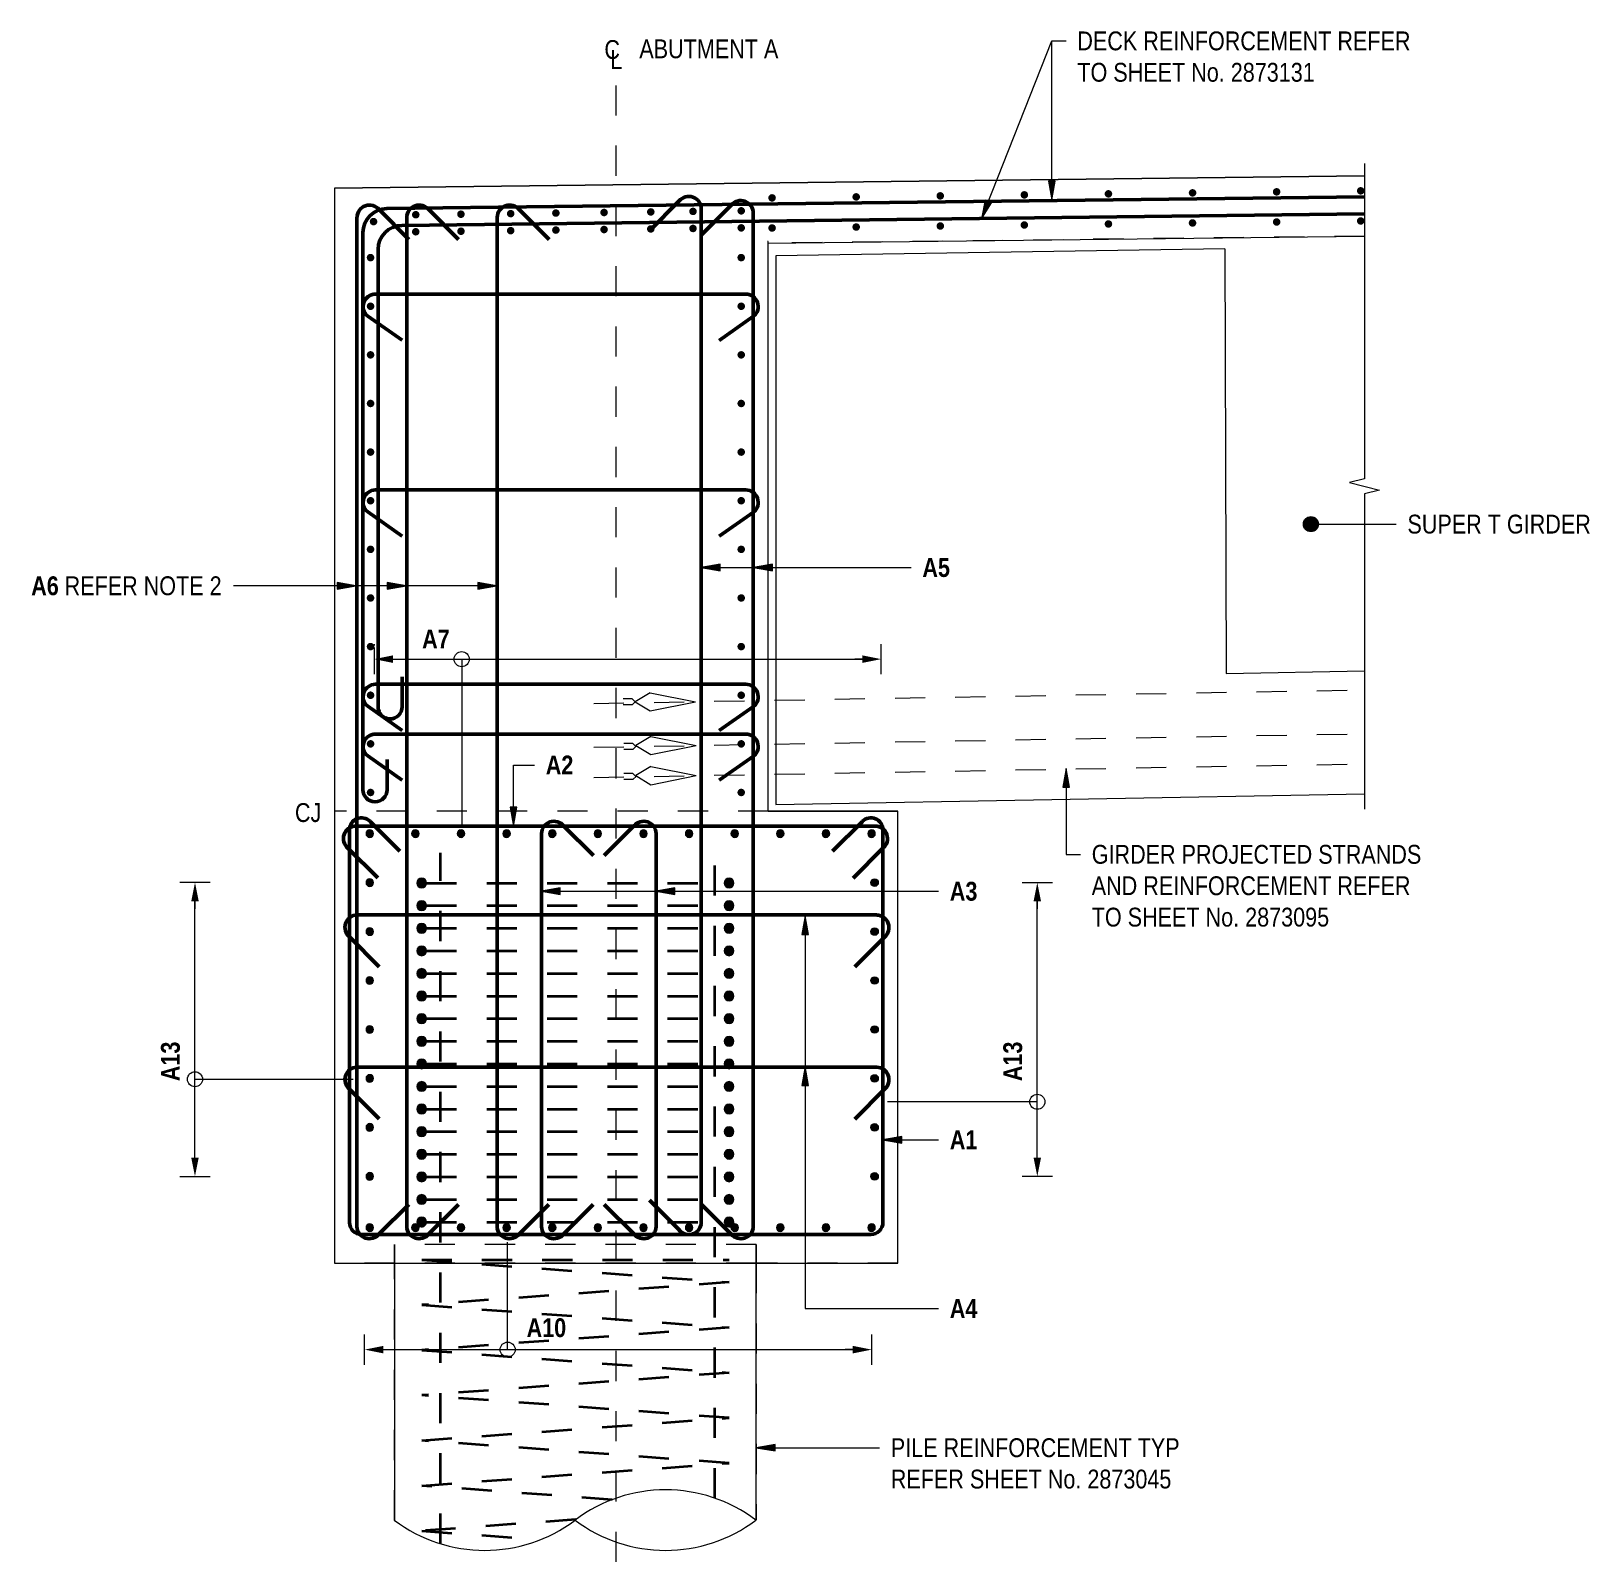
# Model space of a CAD drawing. Header units: metres. Extents: x 504.6 to 518.9, y 1.4 to 22.2.
# Drawn here: x 504.6 to 509.78, y 17.14 to 22.22 of the extents above; entities that cross this region are included whole.
import ezdxf

# ---------------------------------------------------------------- set-up
doc = ezdxf.new("R2010")
doc.units = ezdxf.units.M
for name, pattern in [('JacobsCenter', [0.015, 0.009, -0.0015, 0.003, -0.0015]), ('JacobsDash', [0.0045, 0.003, -0.0015]), ('JacobsGridLine', [0.0145, 0.01, -0.001, 0.0025, -0.001])]:
    doc.linetypes.add(name, pattern=pattern)
for name, color, linetype, lineweight in [('A-ANNO-NOTE', 7, 'Continuous', 9), ('A-DETL', 7, 'Continuous', 13), ('A-DETL-GENF', 7, 'Continuous', 9), ('A-FLOR', 7, 'Continuous', 50), ('A-FLOR-HDLN', 7, 'JacobsDash', 18), ('G-ANNO-TEXT', 7, 'Continuous', 9), ('S-BEAM', 7, 'Continuous', 50), ('S-BEAM-HDLN', 7, 'JacobsDash', 18), ('S-FNDN', 7, 'Continuous', 50), ('S-FNDN-HDLN', 7, 'JacobsDash', 18), ('S-GRID', 7, 'Continuous', 9)]:
    doc.layers.add(name, color=color, linetype=linetype, lineweight=lineweight)
doc.styles.add('Arial Narrow', font='ARIALN.TTF', dxfattribs={"height": 0.0625})
doc.styles.add('Arial Narrow_B', font='ARIALNB.TTF', dxfattribs={"height": 0.0625})

msp = doc.modelspace()

# ---------------------------------------------------------------- texts
at = {"layer": 'A-ANNO-NOTE', "insert": (506.6198, 22.1881), "char_height": 0.0625, "attachment_point": 1, "style": 'Arial Narrow', "bg_fill": 3, "box_fill_scale": 1, "bg_fill_color": 256, "bg_fill_true_color": 13158600, "bg_fill_transparency": 0}
msp.add_mtext('ABUTMENT A', dxfattribs=at)
at = {"layer": 'G-ANNO-TEXT', "char_height": 0.0625, "attachment_point": 1, "bg_fill": 3, "box_fill_scale": 1, "bg_fill_color": 256, "bg_fill_transparency": 0}
for s, insert, style in [('DECK REINFORCEMENT REFER ', (508.0733, 22.2145), 'Arial Narrow'), ('TO SHEET No. 2873131', (508.0733, 22.1103), 'Arial Narrow'), ('SUPER T GIRDER', (509.1687, 20.6108), 'Arial Narrow'), ('A5', (507.5591, 20.4667), 'Arial Narrow_B'), ('A6 ', (504.6019, 20.4062), 'Arial Narrow_B'), ('CJ', (505.4771, 19.6535), 'Arial Narrow'), ('GIRDER PROJECTED STRANDS', (508.121, 19.5149), 'Arial Narrow'), ('AND REINFORCEMENT REFER ', (508.121, 19.4107), 'Arial Narrow'), ('TO SHEET No. 2873095', (508.121, 19.3065), 'Arial Narrow'), ('A4', (507.6501, 18.0075), 'Arial Narrow_B'), ('PILE REINFORCEMENT TYP', (507.4543, 17.5457), 'Arial Narrow'), ('REFER SHEET No. 2873045', (507.4543, 17.4416), 'Arial Narrow')]:
    msp.add_mtext(s, dxfattribs=dict(at, insert=insert, style=style))

# ---------------------------------------------------------------- blocks, each defined once
blk = doc.blocks.new('01_SFO_FRP_Pile_CastInPlace_CS_BR08 - CAST-IN-PLACE PILE - 1200-8660884-DRG-2873073 - SECTION 1')
at = {"layer": 'A-DETL', "linetype": 'JacobsDash'}
blk.add_line((507.0077, 18.1883), (505.8077, 18.1883), dxfattribs=at)
at = {"layer": 'S-FNDN', "lineweight": 13}
for p, q in [((505.8077, 18.1883), (505.8077, 17.2734)), ((507.0077, 17.2742), (507.0077, 18.1883))]:
    blk.add_line(p, q, dxfattribs=at)
at = {"layer": 'S-FNDN-HDLN', "lineweight": 13}
for p, q in [((505.8078, 18.127), (505.8078, 18.1883)), ((507.0077, 18.1883), (507.0077, 18.127)), ((505.8078, 17.2734), (505.8078, 18.1269)), ((507.0077, 18.1269), (507.0077, 17.2742))]:
    blk.add_line(p, q, dxfattribs=at)
blk = doc.blocks.new('S_Det_Reinf_Bar Section_2D Grey - N32-6361576-DRG-2873073 - SECTION 1')
at = {"layer": 'A-DETL-GENF', "true_color": 0x808080}
blk.add_hatch(color=8, dxfattribs=at).paths.add_polyline_path([(505.8977, 18.2473), (505.9019, 18.2478), (505.9057, 18.2494), (505.9091, 18.252), (505.9116, 18.2553), (505.9132, 18.2592), (505.9137, 18.2633), (505.9132, 18.2674), (505.9116, 18.2713), (505.9091, 18.2746), (505.9057, 18.2772), (505.9019, 18.2788), (505.8977, 18.2793), (505.8936, 18.2788), (505.8897, 18.2772), (505.8864, 18.2746), (505.8839, 18.2713), (505.8823, 18.2674), (505.8817, 18.2633), (505.8823, 18.2592), (505.8844, 18.2547), (505.8858, 18.2534), (505.8876, 18.2511), (505.8897, 18.2494), (505.8936, 18.2478), (505.8966, 18.2475)])
at = {"layer": 'A-DETL-GENF', "color": 8, "lineweight": 18, "true_color": 0x808080}
for start, end in [(0, 180), (180, 212.9446), (230.364, 0)]:
    blk.add_arc((505.8977, 18.2633), 0.016, start, end, dxfattribs=at)
blk = doc.blocks.new('S_Det_Reinf_Bar Section_2D Grey - N32-6361679-DRG-2873073 - SECTION 1')
at = {"layer": 'A-DETL-GENF', "true_color": 0x808080}
blk.add_hatch(color=8, dxfattribs=at).paths.add_polyline_path([(506.9177, 18.2473), (506.9219, 18.2478), (506.9246, 18.249), (506.9255, 18.2511), (506.9275, 18.2537), (506.9307, 18.2559), (506.9321, 18.2565), (506.9332, 18.2592), (506.9337, 18.2633), (506.9332, 18.2674), (506.9316, 18.2713), (506.9291, 18.2746), (506.9257, 18.2772), (506.9219, 18.2788), (506.9168, 18.2792), (506.9136, 18.2788), (506.9097, 18.2772), (506.9064, 18.2746), (506.9039, 18.2713), (506.9023, 18.2674), (506.9017, 18.2633), (506.9023, 18.2592), (506.9039, 18.2553), (506.9064, 18.252), (506.9097, 18.2494), (506.9136, 18.2478), (506.9168, 18.2474)])
at = {"layer": 'A-DETL-GENF', "color": 8, "lineweight": 18, "true_color": 0x808080}
for start, end in [(0, 180), (180, 295.6684), (334.7412, 0)]:
    blk.add_arc((506.9177, 18.2633), 0.016, start, end, dxfattribs=at)
blk = doc.blocks.new('S_Det_Reinf_Bar Section_2D Grey - N32-V1-DRG-2873073 - SECTION 1')
at = {"layer": 'A-DETL-GENF', "true_color": 0x808080}
blk.add_hatch(color=8, dxfattribs=at).paths.add_polyline_path([(505.8977, 18.3223), (505.9019, 18.3228), (505.9057, 18.3244), (505.9091, 18.327), (505.9116, 18.3303), (505.9132, 18.3342), (505.9137, 18.3383), (505.9132, 18.3424), (505.9116, 18.3463), (505.9091, 18.3496), (505.9057, 18.3522), (505.9019, 18.3538), (505.8977, 18.3543), (505.8936, 18.3538), (505.8897, 18.3522), (505.8864, 18.3496), (505.8839, 18.3463), (505.8823, 18.3424), (505.8817, 18.3383), (505.8823, 18.3342), (505.8839, 18.3303), (505.8864, 18.327), (505.8897, 18.3244), (505.8936, 18.3228), (505.8966, 18.3225)])
at = {"layer": 'A-DETL-GENF', "color": 8, "lineweight": 18, "true_color": 0x808080}
for start, end in [(0, 180), (180, 0)]:
    blk.add_arc((505.8977, 18.3383), 0.016, start, end, dxfattribs=at)
blk = doc.blocks.new('S_Det_Reinf_Bar Section_2D Grey - N32-V2-DRG-2873073 - SECTION 1')
at = {"layer": 'A-DETL-GENF', "true_color": 0x808080}
blk.add_hatch(color=8, dxfattribs=at).paths.add_polyline_path([(506.9177, 18.3223), (506.9219, 18.3228), (506.9257, 18.3244), (506.9291, 18.327), (506.9316, 18.3303), (506.9332, 18.3342), (506.9337, 18.3383), (506.9332, 18.3424), (506.9316, 18.3463), (506.9291, 18.3496), (506.9257, 18.3522), (506.9219, 18.3538), (506.9168, 18.3542), (506.9136, 18.3538), (506.9097, 18.3522), (506.9064, 18.3496), (506.9039, 18.3463), (506.9023, 18.3424), (506.9017, 18.3383), (506.9023, 18.3342), (506.9039, 18.3303), (506.9064, 18.327), (506.9097, 18.3244), (506.9136, 18.3228), (506.9168, 18.3224)])
at = {"layer": 'A-DETL-GENF', "color": 8, "lineweight": 18, "true_color": 0x808080}
for start, end in [(0, 180), (180, 0)]:
    blk.add_arc((506.9177, 18.3383), 0.016, start, end, dxfattribs=at)
blk = doc.blocks.new('CS_DET_Pile-Column_BreakLine - CS_Tubular BreakLine-6078901-DRG-2873073 - SECTION 1')
at = {"layer": 'A-DETL-GENF', "lineweight": 18}
for centre, start, end in [((506.7067, 16.8767), 52.9573, 127.0427), ((506.1067, 17.6717), 232.9573, 307.0427), ((506.7067, 17.6717), 232.9573, 307.0427)]:
    blk.add_arc(centre, 0.498, start, end, dxfattribs=at)
blk = doc.blocks.new('B_Det_Reinf_Bar Section_2D_Grey - Reo Dot_Scale 25_Section-6572820-DRG-2873073 - SECTION 1')
at = {"layer": 'A-DETL-GENF', "true_color": 0xafafaf}
blk.add_hatch(color=253, dxfattribs=at).paths.add_polyline_path([(506.9579, 21.6067), (506.9612, 21.6071), (506.9642, 21.6084), (506.9668, 21.6104), (506.9687, 21.613), (506.97, 21.616), (506.9704, 21.6192), (506.97, 21.6224), (506.9687, 21.6255), (506.9668, 21.6281), (506.9642, 21.63), (506.9612, 21.6313), (506.9579, 21.6317), (506.9547, 21.6313), (506.9517, 21.63), (506.9491, 21.6281), (506.9471, 21.6255), (506.9458, 21.6224), (506.9454, 21.6192), (506.9458, 21.616), (506.9471, 21.613), (506.9491, 21.6104), (506.9517, 21.6084), (506.9547, 21.6071), (506.9561, 21.607)])
blk = doc.blocks.new('B_Det_Reinf_Bar Section_2D_Grey - Reo Dot_Scale 25_Section-V3-DRG-2873073 - SECTION 1')
at = {"layer": 'A-DETL-GENF', "true_color": 0xafafaf}
blk.add_hatch(color=253, dxfattribs=at).paths.add_polyline_path([(506.028, 21.5956), (506.0312, 21.596), (506.0342, 21.5972), (506.0368, 21.5992), (506.0388, 21.6018), (506.0401, 21.6048), (506.0405, 21.6081), (506.0401, 21.6113), (506.0388, 21.6143), (506.0368, 21.6169), (506.0342, 21.6189), (506.0312, 21.6201), (506.028, 21.6206), (506.0248, 21.6201), (506.0217, 21.6189), (506.0191, 21.6169), (506.0172, 21.6143), (506.0159, 21.6113), (506.0155, 21.6077), (506.0159, 21.6048), (506.0172, 21.6018), (506.0191, 21.5992), (506.0217, 21.5972), (506.0248, 21.596)])
blk = doc.blocks.new('Reinforcement-U Bar with135 hook - _L_ Bar-6677964-DRG-2873073 - SECTION 1')
at = {"layer": 'A-DETL-GENF', "lineweight": 50}
for p, q in [((505.6579, 18.262), (505.6579, 19.5649)), ((505.7262, 19.5931), (505.8252, 19.4941)), ((507.3599, 19.5931), (507.2609, 19.4941)), ((507.4282, 18.262), (507.4282, 19.5649)), ((507.3882, 18.222), (505.6979, 18.222))]:
    blk.add_line(p, q, dxfattribs=at)
for centre, start, end in [((505.6979, 19.5649), 45, 180), ((507.3882, 19.5649), 0, 135), ((505.6979, 18.262), 180, 270), ((507.3882, 18.262), 270, 0)]:
    blk.add_arc(centre, 0.04, start, end, dxfattribs=at)
blk = doc.blocks.new('Reinforcement-TIE BAR 135_ - Lig-6673694-DRG-2873073 - SECTION 1')
at = {"layer": 'A-DETL-GENF', "lineweight": 50}
for p, q in [((507.4029, 19.5774), (505.6779, 19.5774)), ((505.6528, 19.5045), (505.7518, 19.4056)), ((507.4284, 19.5041), (507.3294, 19.4051))]:
    blk.add_line(p, q, dxfattribs=at)
for centre, radius, start, end in [((505.679, 19.5363), 0.0411, 91.4367, 230.5003), ((507.4019, 19.5359), 0.0414, 309.7212, 88.5979)]:
    blk.add_arc(centre, radius, start, end, dxfattribs=at)
blk = doc.blocks.new('Repeating Detail - Reo Dot_Scale 25_Section-1695670-DRG-2873073 - SECTION 1')
at = {"layer": 'A-DETL-GENF'}
for points in [[(505.7254, 19.5399), (505.7287, 19.5403), (505.7317, 19.5415), (505.7343, 19.5435), (505.7362, 19.5461), (505.7375, 19.5491), (505.7379, 19.5524), (505.7375, 19.5556), (505.7362, 19.5586), (505.7343, 19.5612), (505.7317, 19.5632), (505.7287, 19.5644), (505.7254, 19.5649), (505.7222, 19.5644), (505.7192, 19.5632), (505.7166, 19.5612), (505.7146, 19.5586), (505.7133, 19.5556), (505.7129, 19.5524), (505.7133, 19.5491), (505.7146, 19.5461), (505.7166, 19.5435), (505.7192, 19.5415), (505.7222, 19.5403)], [(505.8768, 19.5399), (505.88, 19.5403), (505.883, 19.5415), (505.8856, 19.5435), (505.8876, 19.5461), (505.8889, 19.5491), (505.8893, 19.5524), (505.8889, 19.5556), (505.8876, 19.5586), (505.8856, 19.5612), (505.883, 19.5632), (505.88, 19.5644), (505.8768, 19.5649), (505.8735, 19.5644), (505.8705, 19.5632), (505.8679, 19.5612), (505.866, 19.5586), (505.8647, 19.5556), (505.8643, 19.5524), (505.8647, 19.5491), (505.866, 19.5461), (505.8679, 19.5435), (505.8705, 19.5415), (505.8735, 19.5403)], [(506.0281, 19.5399), (506.0314, 19.5403), (506.0344, 19.5415), (506.037, 19.5435), (506.039, 19.5461), (506.0402, 19.5491), (506.0406, 19.5524), (506.0402, 19.5556), (506.039, 19.5586), (506.037, 19.5612), (506.0344, 19.5632), (506.0314, 19.5644), (506.0281, 19.5649), (506.0249, 19.5644), (506.0219, 19.5632), (506.0193, 19.5612), (506.0173, 19.5586), (506.0161, 19.5556), (506.0156, 19.5524), (506.0161, 19.5491), (506.0173, 19.5461), (506.0193, 19.5435), (506.0219, 19.5415), (506.0249, 19.5403)], [(506.1795, 19.5399), (506.1827, 19.5403), (506.1858, 19.5415), (506.1884, 19.5435), (506.1903, 19.5461), (506.1916, 19.5491), (506.192, 19.5524), (506.1916, 19.5556), (506.1903, 19.5586), (506.1884, 19.5612), (506.1858, 19.5632), (506.1827, 19.5644), (506.1795, 19.5649), (506.1763, 19.5644), (506.1733, 19.5632), (506.1707, 19.5612), (506.1687, 19.5586), (506.1674, 19.5556), (506.167, 19.5524), (506.1674, 19.5491), (506.1687, 19.5461), (506.1707, 19.5435), (506.1733, 19.5415), (506.1763, 19.5403)], [(506.3309, 19.5399), (506.3341, 19.5403), (506.3371, 19.5415), (506.3397, 19.5435), (506.3417, 19.5461), (506.3429, 19.5491), (506.3434, 19.5524), (506.3429, 19.5556), (506.3417, 19.5586), (506.3397, 19.5612), (506.3371, 19.5632), (506.3341, 19.5644), (506.3309, 19.5649), (506.3276, 19.5644), (506.3246, 19.5632), (506.322, 19.5612), (506.3201, 19.5586), (506.3188, 19.5556), (506.3184, 19.5524), (506.3188, 19.5491), (506.3201, 19.5461), (506.322, 19.5435), (506.3246, 19.5415), (506.3276, 19.5403)], [(506.4822, 19.5399), (506.4855, 19.5403), (506.4885, 19.5415), (506.4911, 19.5435), (506.4931, 19.5461), (506.4943, 19.5491), (506.4947, 19.5524), (506.4943, 19.5556), (506.4931, 19.5586), (506.4911, 19.5612), (506.4885, 19.5632), (506.4855, 19.5644), (506.4822, 19.5649), (506.479, 19.5644), (506.476, 19.5632), (506.4734, 19.5612), (506.4714, 19.5586), (506.4702, 19.5556), (506.4697, 19.5524), (506.4702, 19.5491), (506.4714, 19.5461), (506.4734, 19.5435), (506.476, 19.5415), (506.479, 19.5403)], [(506.6336, 19.5399), (506.6368, 19.5403), (506.6399, 19.5415), (506.6424, 19.5435), (506.6444, 19.5461), (506.6457, 19.5491), (506.6461, 19.5524), (506.6457, 19.5556), (506.6444, 19.5586), (506.6424, 19.5612), (506.6399, 19.5632), (506.6368, 19.5644), (506.6336, 19.5649), (506.6304, 19.5644), (506.6274, 19.5632), (506.6248, 19.5612), (506.6228, 19.5586), (506.6215, 19.5556), (506.6211, 19.5524), (506.6215, 19.5491), (506.6228, 19.5461), (506.6248, 19.5435), (506.6274, 19.5415), (506.6304, 19.5403)], [(506.785, 19.5399), (506.7882, 19.5403), (506.7912, 19.5415), (506.7938, 19.5435), (506.7958, 19.5461), (506.797, 19.5491), (506.7975, 19.5524), (506.797, 19.5556), (506.7958, 19.5586), (506.7938, 19.5612), (506.7912, 19.5632), (506.7882, 19.5644), (506.785, 19.5649), (506.7817, 19.5644), (506.7787, 19.5632), (506.7761, 19.5612), (506.7741, 19.5586), (506.7729, 19.5556), (506.7725, 19.5524), (506.7729, 19.5491), (506.7741, 19.5461), (506.7761, 19.5435), (506.7787, 19.5415), (506.7817, 19.5403)], [(506.9363, 19.5399), (506.9396, 19.5403), (506.9426, 19.5415), (506.9452, 19.5435), (506.9472, 19.5461), (506.9484, 19.5491), (506.9488, 19.5524), (506.9484, 19.5556), (506.9472, 19.5586), (506.9452, 19.5612), (506.9426, 19.5632), (506.9396, 19.5644), (506.9363, 19.5649), (506.9331, 19.5644), (506.9301, 19.5632), (506.9275, 19.5612), (506.9255, 19.5586), (506.9243, 19.5556), (506.9238, 19.5524), (506.9243, 19.5491), (506.9255, 19.5461), (506.9275, 19.5435), (506.9301, 19.5415), (506.9331, 19.5403)], [(507.0877, 19.5399), (507.0909, 19.5403), (507.0939, 19.5415), (507.0965, 19.5435), (507.0985, 19.5461), (507.0998, 19.5491), (507.1002, 19.5524), (507.0998, 19.5556), (507.0985, 19.5586), (507.0965, 19.5612), (507.0939, 19.5632), (507.0909, 19.5644), (507.0877, 19.5649), (507.0845, 19.5644), (507.0814, 19.5632), (507.0789, 19.5612), (507.0769, 19.5586), (507.0756, 19.5556), (507.0752, 19.5524), (507.0756, 19.5491), (507.0769, 19.5461), (507.0789, 19.5435), (507.0814, 19.5415), (507.0845, 19.5403)], [(507.2391, 19.5399), (507.2423, 19.5403), (507.2453, 19.5415), (507.2479, 19.5435), (507.2499, 19.5461), (507.2511, 19.5491), (507.2516, 19.5524), (507.2511, 19.5556), (507.2499, 19.5586), (507.2479, 19.5612), (507.2453, 19.5632), (507.2423, 19.5644), (507.2391, 19.5649), (507.2358, 19.5644), (507.2328, 19.5632), (507.2302, 19.5612), (507.2282, 19.5586), (507.227, 19.5556), (507.2266, 19.5524), (507.227, 19.5491), (507.2282, 19.5461), (507.2308, 19.5431), (507.2328, 19.5415), (507.2358, 19.5403)], [(507.3904, 19.5399), (507.3937, 19.5403), (507.3967, 19.5415), (507.3993, 19.5435), (507.4012, 19.5461), (507.4025, 19.5491), (507.4029, 19.5524), (507.4025, 19.5556), (507.4012, 19.5586), (507.3993, 19.5612), (507.3967, 19.5632), (507.3937, 19.5644), (507.3904, 19.5649), (507.3872, 19.5644), (507.3842, 19.5632), (507.3816, 19.5612), (507.3796, 19.5586), (507.3783, 19.5556), (507.3779, 19.5524), (507.3783, 19.5491), (507.3796, 19.5461), (507.3816, 19.5435), (507.3842, 19.5415), (507.3877, 19.5402)]]:
    blk.add_hatch(color=256, dxfattribs=at).paths.add_polyline_path(points)
for centre, start, end in [((505.7254, 19.5524), 90, 270), ((505.7254, 19.5524), 270, 90), ((505.8768, 19.5524), 90, 270), ((505.8768, 19.5524), 270, 90), ((506.0281, 19.5524), 90, 270), ((506.0281, 19.5524), 270, 90), ((506.1795, 19.5524), 90, 270), ((506.1795, 19.5524), 270, 90), ((506.3309, 19.5524), 90, 270), ((506.3309, 19.5524), 270, 90), ((506.4822, 19.5524), 90, 270), ((506.4822, 19.5524), 270, 90), ((506.6336, 19.5524), 90, 270), ((506.6336, 19.5524), 270, 90), ((506.785, 19.5524), 90, 270), ((506.785, 19.5524), 270, 90), ((506.9363, 19.5524), 90, 270), ((506.9363, 19.5524), 270, 90), ((507.0877, 19.5524), 90, 270), ((507.0877, 19.5524), 270, 90), ((507.2391, 19.5524), 90, 270), ((507.2391, 19.5524), 270, 90), ((507.3904, 19.5524), 90, 270), ((507.3904, 19.5524), 270, 90)]:
    blk.add_arc(centre, 0.0125, start, end, dxfattribs=at)
blk = doc.blocks.new('Repeating Detail - Reo Dot_Scale 25_Section-V4-DRG-2873073 - SECTION 1')
at = {"layer": 'A-DETL-GENF'}
for points in [[(505.7254, 19.3774), (505.7287, 19.3778), (505.7317, 19.379), (505.7343, 19.381), (505.7362, 19.3836), (505.7375, 19.3866), (505.7379, 19.3899), (505.7375, 19.3931), (505.7362, 19.3961), (505.7343, 19.3987), (505.7317, 19.4007), (505.7287, 19.4019), (505.7254, 19.4024), (505.7222, 19.4019), (505.7192, 19.4007), (505.7166, 19.3987), (505.7146, 19.3961), (505.7133, 19.3931), (505.7129, 19.3899), (505.7133, 19.3866), (505.7146, 19.3836), (505.7166, 19.381), (505.7192, 19.379), (505.7222, 19.3778)], [(505.7254, 19.2149), (505.7287, 19.2153), (505.7317, 19.2165), (505.7343, 19.2185), (505.7362, 19.2211), (505.7375, 19.2241), (505.7379, 19.2274), (505.7375, 19.2306), (505.7362, 19.2336), (505.7343, 19.2362), (505.7317, 19.2382), (505.7287, 19.2394), (505.7254, 19.2399), (505.7222, 19.2394), (505.7192, 19.2382), (505.7166, 19.2362), (505.7146, 19.2336), (505.7133, 19.2306), (505.7129, 19.2274), (505.7133, 19.2241), (505.7146, 19.2211), (505.7166, 19.2185), (505.7192, 19.2165), (505.7222, 19.2153)], [(505.7254, 19.0524), (505.7287, 19.0528), (505.7317, 19.054), (505.7343, 19.056), (505.7362, 19.0586), (505.7375, 19.0616), (505.7379, 19.0649), (505.7375, 19.0681), (505.7362, 19.0711), (505.7343, 19.0737), (505.7317, 19.0757), (505.7287, 19.0769), (505.7254, 19.0774), (505.7222, 19.0769), (505.7192, 19.0757), (505.7166, 19.0737), (505.7146, 19.0711), (505.7133, 19.0681), (505.7129, 19.0649), (505.7133, 19.0616), (505.7146, 19.0586), (505.7166, 19.056), (505.7192, 19.054), (505.7222, 19.0528)], [(505.7254, 18.8899), (505.7287, 18.8903), (505.7317, 18.8915), (505.7343, 18.8935), (505.7362, 18.8961), (505.7375, 18.8991), (505.7379, 18.9024), (505.7375, 18.9056), (505.7362, 18.9086), (505.7343, 18.9112), (505.7317, 18.9132), (505.7287, 18.9144), (505.7254, 18.9149), (505.7222, 18.9144), (505.7192, 18.9132), (505.7166, 18.9112), (505.7146, 18.9086), (505.7133, 18.9056), (505.7129, 18.9024), (505.7133, 18.8991), (505.7146, 18.8961), (505.7166, 18.8935), (505.7192, 18.8915), (505.7222, 18.8903)], [(505.7254, 18.7274), (505.7287, 18.7278), (505.7317, 18.729), (505.7343, 18.731), (505.7362, 18.7336), (505.7375, 18.7366), (505.7379, 18.7399), (505.7375, 18.7431), (505.7362, 18.7461), (505.7343, 18.7487), (505.7317, 18.7507), (505.7287, 18.7519), (505.7254, 18.7524), (505.7222, 18.7519), (505.7192, 18.7507), (505.7166, 18.7487), (505.7146, 18.7461), (505.7133, 18.7431), (505.7129, 18.7399), (505.7133, 18.7366), (505.7146, 18.7336), (505.7166, 18.731), (505.7192, 18.729), (505.7222, 18.7278)], [(505.7254, 18.5649), (505.7287, 18.5653), (505.7317, 18.5665), (505.7343, 18.5685), (505.7362, 18.5711), (505.7375, 18.5741), (505.7379, 18.5774), (505.7375, 18.5806), (505.7362, 18.5836), (505.7343, 18.5862), (505.7317, 18.5882), (505.7287, 18.5894), (505.7254, 18.5899), (505.7222, 18.5894), (505.7192, 18.5882), (505.7166, 18.5862), (505.7146, 18.5836), (505.7133, 18.5806), (505.7129, 18.5774), (505.7133, 18.5741), (505.7146, 18.5711), (505.7166, 18.5685), (505.7192, 18.5665), (505.7222, 18.5653)], [(505.7254, 18.4024), (505.7287, 18.4028), (505.7317, 18.404), (505.7343, 18.406), (505.7362, 18.4086), (505.7375, 18.4116), (505.7379, 18.4149), (505.7375, 18.4181), (505.7362, 18.4211), (505.7343, 18.4237), (505.7317, 18.4257), (505.7287, 18.4269), (505.7254, 18.4274), (505.7222, 18.4269), (505.7192, 18.4257), (505.7166, 18.4237), (505.7146, 18.4211), (505.7133, 18.4181), (505.7129, 18.4149), (505.7133, 18.4116), (505.7146, 18.4086), (505.7166, 18.406), (505.7192, 18.404), (505.7222, 18.4028)]]:
    blk.add_hatch(color=256, dxfattribs=at).paths.add_polyline_path(points)
for centre, start, end in [((505.7254, 19.3899), 0, 180), ((505.7254, 19.3899), 180, 0), ((505.7254, 19.2274), 0, 180), ((505.7254, 19.2274), 180, 0), ((505.7254, 19.0649), 0, 180), ((505.7254, 19.0649), 180, 0), ((505.7254, 18.9024), 0, 180), ((505.7254, 18.9024), 180, 0), ((505.7254, 18.7399), 0, 180), ((505.7254, 18.7399), 180, 0), ((505.7254, 18.5774), 0, 180), ((505.7254, 18.5774), 180, 0), ((505.7254, 18.4149), 0, 180), ((505.7254, 18.4149), 180, 0)]:
    blk.add_arc(centre, 0.0125, start, end, dxfattribs=at)
blk = doc.blocks.new('Reinforcement-TIE BAR 135_ - Lig-6674803-DRG-2873073 - SECTION 1')
at = {"layer": 'A-DETL-GENF', "lineweight": 50}
for p, q in [((506.3687, 19.5784), (506.4677, 19.4794)), ((506.2954, 19.5529), (506.2954, 18.2479)), ((506.3682, 18.2228), (506.4672, 18.3218))]:
    blk.add_line(p, q, dxfattribs=at)
for centre, radius, start, end in [((506.3369, 19.5519), 0.0414, 39.7212, 178.5979), ((506.3365, 18.249), 0.0411, 181.4367, 320.5003)]:
    blk.add_arc(centre, radius, start, end, dxfattribs=at)
blk = doc.blocks.new('Reinforcement-TIE BAR 135_ - Lig-6674867-DRG-2873073 - SECTION 1')
at = {"layer": 'A-DETL-GENF', "lineweight": 50}
for p, q in [((506.6021, 19.5784), (506.5031, 19.4794)), ((506.6754, 19.5529), (506.6754, 18.2479)), ((506.6026, 18.2228), (506.5036, 18.3218))]:
    blk.add_line(p, q, dxfattribs=at)
for centre, radius, start, end in [((506.634, 19.5519), 0.0414, 1.4021, 140.2788), ((506.6343, 18.249), 0.0411, 219.4997, 358.5633)]:
    blk.add_arc(centre, radius, start, end, dxfattribs=at)
blk = doc.blocks.new('Reinforcement-TIE BAR 135_ - Lig-6678212-DRG-2873073 - SECTION 1')
at = {"layer": 'A-DETL-GENF', "lineweight": 50}
for p, q in [((505.6829, 21.5979), (505.6829, 18.2479)), ((505.7562, 21.6234), (505.8552, 21.5244)), ((505.7557, 18.2228), (505.8547, 18.3218))]:
    blk.add_line(p, q, dxfattribs=at)
for centre, radius, start, end in [((505.7244, 21.5969), 0.0414, 39.7212, 178.5979), ((505.724, 18.249), 0.0411, 181.4367, 320.5003)]:
    blk.add_arc(centre, radius, start, end, dxfattribs=at)
blk = doc.blocks.new('Reinforcement-TIE BAR 135_ - Lig-6678485-DRG-2873073 - SECTION 1')
at = {"layer": 'A-DETL-GENF', "lineweight": 50}
for p, q in [((506.9246, 21.6384), (506.8256, 21.5394)), ((506.9979, 21.6129), (506.9979, 18.2479)), ((506.9251, 18.2228), (506.8261, 18.3218))]:
    blk.add_line(p, q, dxfattribs=at)
for centre, radius, start, end in [((506.9565, 21.6119), 0.0414, 1.4021, 140.2788), ((506.9568, 18.249), 0.0411, 219.4997, 358.5633)]:
    blk.add_arc(centre, radius, start, end, dxfattribs=at)
blk = doc.blocks.new('T2DExtentArrowReinf_v1 - Extent-6676103-DRG-2873073 - SECTION 1')
at = {"layer": 'A-DETL-GENF'}
for p, q in [((507.9304, 19.3899), (507.9404, 19.3899)), ((507.9404, 18.4774), (507.9404, 19.3274)), ((507.9404, 18.6624), (507.4429, 18.6624)), ((507.9504, 18.4149), (507.9304, 18.4149))]:
    blk.add_line(p, q, dxfattribs=at)
blk = doc.blocks.new('T2DExtentArrowReinf_v1 - Extent-7548251-DRG-2873073 - SECTION 1')
at = {"layer": 'A-DETL-GENF'}
for p, q in [((505.1554, 19.3899), (505.1454, 19.3899)), ((505.1454, 18.4774), (505.1454, 19.3274)), ((505.1454, 18.7372), (505.6702, 18.7372)), ((505.1354, 18.4149), (505.1554, 18.4149))]:
    blk.add_line(p, q, dxfattribs=at)
blk = doc.blocks.new('T2DExtentArrowReinf_v1 - Extent-6999695-DRG-2873073 - SECTION 1')
at = {"layer": 'A-DETL-GENF'}
for p, q in [((506.1829, 17.8399), (506.1829, 18.197)), ((505.7079, 17.8299), (505.7079, 17.8499)), ((505.7704, 17.8399), (507.328, 17.8399)), ((507.3905, 17.8499), (507.3905, 17.8399))]:
    blk.add_line(p, q, dxfattribs=at)
blk = doc.blocks.new('T2DExtentArrowReinf_v1 - Extent-7549619-DRG-2873073 - SECTION 1')
at = {"layer": 'A-DETL-GENF'}
for p, q in [((505.74, 20.1414), (505.74, 20.1214)), ((505.8025, 20.1314), (507.36, 20.1314)), ((506.0304, 20.1314), (506.0304, 19.5774)), ((507.4225, 20.1214), (507.4225, 20.1314))]:
    blk.add_line(p, q, dxfattribs=at)
blk = doc.blocks.new('Repeating Detail - Reo Dot_Scale 25_Section-6572820-DRG-2873073 - SECTION 1')
at = {"layer": 'A-DETL-GENF', "true_color": 0xafafaf}
for points in [[(507.8976, 21.6597), (507.9009, 21.6602), (507.9039, 21.6615), (507.9064, 21.6635), (507.9084, 21.6661), (507.9096, 21.6691), (507.91, 21.6724), (507.9095, 21.6756), (507.9082, 21.6786), (507.9062, 21.6812), (507.9031, 21.6833), (507.9006, 21.6843), (507.8973, 21.6847), (507.8941, 21.6843), (507.8911, 21.683), (507.8885, 21.681), (507.8866, 21.6784), (507.8854, 21.6753), (507.885, 21.6721), (507.8855, 21.6689), (507.8867, 21.6659), (507.8888, 21.6633), (507.8914, 21.6613), (507.8944, 21.6601)], [(508.1767, 21.6631), (508.1799, 21.6635), (508.1829, 21.6648), (508.1855, 21.6668), (508.1874, 21.6695), (508.1886, 21.6725), (508.189, 21.6757), (508.1886, 21.679), (508.1873, 21.682), (508.1852, 21.6845), (508.1826, 21.6865), (508.1796, 21.6877), (508.1764, 21.6881), (508.1731, 21.6876), (508.1701, 21.6863), (508.1676, 21.6843), (508.1656, 21.6817), (508.1644, 21.6787), (508.164, 21.6754), (508.1645, 21.6722), (508.1658, 21.6692), (508.1678, 21.6666), (508.1704, 21.6647), (508.1734, 21.6635)], [(508.4557, 21.6664), (508.4589, 21.6669), (508.4619, 21.6682), (508.4645, 21.6702), (508.4664, 21.6728), (508.4677, 21.6758), (508.468, 21.6791), (508.4676, 21.6823), (508.4663, 21.6853), (508.4643, 21.6879), (508.4617, 21.6898), (508.4586, 21.691), (508.4554, 21.6914), (508.4522, 21.691), (508.4492, 21.6897), (508.4466, 21.6877), (508.4446, 21.685), (508.4434, 21.682), (508.443, 21.6788), (508.4435, 21.6755), (508.4448, 21.6725), (508.4468, 21.67), (508.4494, 21.668), (508.4524, 21.6668)], [(508.7347, 21.6698), (508.7379, 21.6702), (508.7409, 21.6715), (508.7435, 21.6735), (508.7455, 21.6761), (508.7467, 21.6792), (508.7469, 21.6833), (508.7466, 21.6856), (508.7453, 21.6886), (508.7433, 21.6912), (508.7407, 21.6932), (508.7377, 21.6944), (508.7344, 21.6948), (508.7312, 21.6943), (508.7282, 21.693), (508.7256, 21.691), (508.7237, 21.6884), (508.7225, 21.6854), (508.7221, 21.6821), (508.7225, 21.6789), (508.7238, 21.6759), (508.7258, 21.6733), (508.7284, 21.6714), (508.7315, 21.6702)], [(509.0137, 21.6731), (509.017, 21.6736), (509.02, 21.6749), (509.0225, 21.6769), (509.0245, 21.6795), (509.0258, 21.6833), (509.0261, 21.6858), (509.0256, 21.689), (509.0243, 21.692), (509.0223, 21.6946), (509.0197, 21.6965), (509.0167, 21.6977), (509.0134, 21.6981), (509.0102, 21.6976), (509.0072, 21.6964), (509.0046, 21.6943), (509.0027, 21.6917), (509.0015, 21.6887), (509.0011, 21.6855), (509.0016, 21.6822), (509.0028, 21.6792), (509.0049, 21.6767), (509.0075, 21.6747), (509.0105, 21.6735)], [(507.0606, 21.6497), (507.0638, 21.6502), (507.0668, 21.6515), (507.0694, 21.6535), (507.0713, 21.6561), (507.0725, 21.6591), (507.0729, 21.6624), (507.0725, 21.6656), (507.0712, 21.6686), (507.0692, 21.6711), (507.0665, 21.6731), (507.0635, 21.6743), (507.0603, 21.6747), (507.057, 21.6742), (507.054, 21.673), (507.0515, 21.6709), (507.0495, 21.6683), (507.0483, 21.6653), (507.0479, 21.6621), (507.0484, 21.6588), (507.0497, 21.6558), (507.0517, 21.6533), (507.0543, 21.6513), (507.0573, 21.6501)], [(507.3396, 21.653), (507.3428, 21.6535), (507.3458, 21.6548), (507.3484, 21.6568), (507.3503, 21.6594), (507.3516, 21.6625), (507.3519, 21.6657), (507.3515, 21.6689), (507.3502, 21.6719), (507.3482, 21.6745), (507.3456, 21.6764), (507.3425, 21.6777), (507.3393, 21.678), (507.3361, 21.6776), (507.3331, 21.6763), (507.3305, 21.6743), (507.3285, 21.6717), (507.3273, 21.6686), (507.3269, 21.6654), (507.3274, 21.6622), (507.3287, 21.6592), (507.3307, 21.6566), (507.3333, 21.6546), (507.3364, 21.6534)], [(507.6186, 21.6564), (507.6218, 21.6569), (507.6248, 21.6581), (507.6274, 21.6602), (507.6294, 21.6628), (507.6306, 21.6658), (507.631, 21.669), (507.6305, 21.6723), (507.6292, 21.6753), (507.6272, 21.6778), (507.6246, 21.6798), (507.6216, 21.681), (507.6183, 21.6814), (507.6151, 21.6809), (507.6121, 21.6796), (507.6095, 21.6776), (507.6076, 21.675), (507.6064, 21.672), (507.606, 21.6687), (507.6064, 21.6655), (507.6077, 21.6625), (507.6097, 21.6599), (507.6123, 21.658), (507.6154, 21.6568)]]:
    blk.add_hatch(color=253, dxfattribs=at).paths.add_polyline_path(points)
blk = doc.blocks.new('Repeating Detail - Reo Dot_Scale 25_Section-V5-DRG-2873073 - SECTION 1')
at = {"layer": 'A-DETL-GENF', "true_color": 0xafafaf}
for points in [[(507.6186, 21.5564), (507.6218, 21.5569), (507.6248, 21.5581), (507.6274, 21.5602), (507.6294, 21.5628), (507.6306, 21.5658), (507.631, 21.569), (507.6305, 21.5723), (507.6292, 21.5753), (507.6272, 21.5778), (507.6246, 21.5798), (507.6216, 21.581), (507.6183, 21.5814), (507.6151, 21.5809), (507.6121, 21.5796), (507.6095, 21.5776), (507.6076, 21.575), (507.6064, 21.572), (507.606, 21.5687), (507.6064, 21.5655), (507.6077, 21.5625), (507.6097, 21.5599), (507.6123, 21.558), (507.6154, 21.5568)], [(507.8976, 21.5597), (507.9009, 21.5602), (507.9039, 21.5615), (507.9064, 21.5635), (507.9084, 21.5661), (507.9096, 21.5691), (507.91, 21.5724), (507.9095, 21.5756), (507.9082, 21.5786), (507.9062, 21.5812), (507.9036, 21.5831), (507.9006, 21.5843), (507.8973, 21.5847), (507.8941, 21.5843), (507.8911, 21.583), (507.8885, 21.581), (507.8866, 21.5784), (507.8854, 21.5753), (507.885, 21.5721), (507.8855, 21.5689), (507.8867, 21.5659), (507.8888, 21.5633), (507.8914, 21.5613), (507.8944, 21.5601)], [(508.1767, 21.5631), (508.1799, 21.5635), (508.1829, 21.5648), (508.1855, 21.5668), (508.1874, 21.5695), (508.1886, 21.5725), (508.189, 21.5757), (508.1886, 21.579), (508.1873, 21.582), (508.1852, 21.5845), (508.1826, 21.5865), (508.1796, 21.5877), (508.1764, 21.5881), (508.1726, 21.5874), (508.1701, 21.5863), (508.1676, 21.5843), (508.1656, 21.5817), (508.1644, 21.5787), (508.164, 21.5754), (508.1645, 21.5722), (508.1658, 21.5692), (508.1678, 21.5666), (508.1704, 21.5647), (508.1734, 21.5635)], [(508.4557, 21.5664), (508.4589, 21.5669), (508.4619, 21.5682), (508.4645, 21.5702), (508.4664, 21.5728), (508.4677, 21.5758), (508.468, 21.5791), (508.4676, 21.5823), (508.4663, 21.5853), (508.4643, 21.5879), (508.4617, 21.5898), (508.4586, 21.591), (508.4554, 21.5914), (508.4522, 21.591), (508.4492, 21.5897), (508.4466, 21.5877), (508.4446, 21.585), (508.4434, 21.582), (508.443, 21.5788), (508.4435, 21.5755), (508.4448, 21.5725), (508.4468, 21.57), (508.4494, 21.568), (508.4524, 21.5668)], [(508.7347, 21.5698), (508.7379, 21.5702), (508.7409, 21.5715), (508.7435, 21.5735), (508.7455, 21.5761), (508.7467, 21.5792), (508.7471, 21.5824), (508.7466, 21.5856), (508.7453, 21.5886), (508.7433, 21.5912), (508.7407, 21.5932), (508.7377, 21.5944), (508.7344, 21.5948), (508.7312, 21.5943), (508.7282, 21.593), (508.7256, 21.591), (508.7237, 21.5884), (508.7225, 21.5854), (508.7221, 21.5821), (508.7225, 21.5789), (508.7238, 21.5759), (508.7258, 21.5733), (508.7284, 21.5714), (508.7315, 21.5702)], [(509.0137, 21.5731), (509.017, 21.5736), (509.02, 21.5749), (509.0225, 21.5769), (509.0245, 21.5795), (509.0257, 21.5825), (509.0261, 21.5858), (509.0256, 21.589), (509.0243, 21.592), (509.0223, 21.5946), (509.0197, 21.5965), (509.0167, 21.5977), (509.0134, 21.5981), (509.0102, 21.5976), (509.0072, 21.5964), (509.0046, 21.5943), (509.0027, 21.5917), (509.0015, 21.5887), (509.0011, 21.5855), (509.0016, 21.5822), (509.0028, 21.5792), (509.0049, 21.5767), (509.0075, 21.5747), (509.0105, 21.5735)], [(507.0606, 21.5497), (507.0638, 21.5502), (507.0668, 21.5515), (507.0694, 21.5535), (507.0713, 21.5561), (507.0725, 21.5591), (507.0729, 21.5624), (507.0725, 21.5656), (507.0712, 21.5686), (507.0692, 21.5711), (507.0665, 21.5731), (507.0635, 21.5743), (507.0603, 21.5747), (507.057, 21.5742), (507.054, 21.573), (507.0515, 21.5709), (507.0495, 21.5683), (507.0483, 21.5653), (507.0479, 21.5621), (507.0484, 21.5588), (507.0497, 21.5558), (507.0517, 21.5533), (507.0543, 21.5513), (507.0573, 21.5501)], [(507.3396, 21.553), (507.3428, 21.5535), (507.3458, 21.5548), (507.3484, 21.5568), (507.3503, 21.5594), (507.3516, 21.5625), (507.3519, 21.5657), (507.3515, 21.5689), (507.3502, 21.5719), (507.3482, 21.5745), (507.3456, 21.5764), (507.3425, 21.5777), (507.3393, 21.578), (507.3361, 21.5776), (507.3331, 21.5763), (507.3305, 21.5743), (507.3285, 21.5717), (507.3273, 21.5686), (507.3269, 21.5654), (507.3274, 21.5622), (507.3287, 21.5592), (507.3307, 21.5566), (507.3333, 21.5546), (507.3364, 21.5534)]]:
    blk.add_hatch(color=253, dxfattribs=at).paths.add_polyline_path(points)
blk = doc.blocks.new('Repeating Detail - Reo Dot_Scale 25_Section-V6-DRG-2873073 - SECTION 1')
at = {"layer": 'A-DETL-GENF', "true_color": 0xafafaf}
for points in [[(506.9579, 21.4515), (506.9612, 21.4519), (506.9642, 21.4531), (506.9668, 21.4551), (506.9687, 21.4577), (506.97, 21.4607), (506.9704, 21.464), (506.97, 21.4672), (506.9687, 21.4702), (506.9668, 21.4728), (506.9642, 21.4748), (506.9612, 21.476), (506.9579, 21.4765), (506.9547, 21.476), (506.9517, 21.4748), (506.9491, 21.4728), (506.9471, 21.4702), (506.9458, 21.4672), (506.9454, 21.464), (506.9458, 21.4607), (506.9471, 21.4577), (506.9491, 21.4551), (506.9517, 21.4531), (506.9547, 21.4519)], [(506.9579, 21.2901), (506.9612, 21.2905), (506.9642, 21.2918), (506.9668, 21.2938), (506.9687, 21.2963), (506.97, 21.2994), (506.9704, 21.3026), (506.97, 21.3058), (506.9687, 21.3088), (506.9668, 21.3114), (506.9642, 21.3134), (506.9612, 21.3147), (506.9579, 21.3151), (506.9547, 21.3147), (506.9517, 21.3134), (506.9491, 21.3114), (506.9471, 21.3088), (506.9458, 21.3058), (506.9454, 21.3026), (506.9458, 21.2994), (506.9471, 21.2963), (506.9491, 21.2938), (506.9517, 21.2918), (506.9547, 21.2905)], [(506.9579, 21.1287), (506.9612, 21.1292), (506.9642, 21.1304), (506.9668, 21.1324), (506.9687, 21.135), (506.97, 21.138), (506.9704, 21.1412), (506.97, 21.1445), (506.9687, 21.1475), (506.9668, 21.1501), (506.9642, 21.1521), (506.9612, 21.1533), (506.9579, 21.1537), (506.9547, 21.1533), (506.9517, 21.1521), (506.9491, 21.1501), (506.9471, 21.1475), (506.9458, 21.1445), (506.9454, 21.1412), (506.9458, 21.138), (506.9471, 21.135), (506.9491, 21.1324), (506.9517, 21.1304), (506.9547, 21.1292)], [(506.9579, 20.9674), (506.9612, 20.9678), (506.9642, 20.969), (506.9668, 20.971), (506.9687, 20.9736), (506.97, 20.9766), (506.9704, 20.9799), (506.97, 20.9831), (506.9687, 20.9861), (506.9668, 20.9887), (506.9642, 20.9907), (506.9612, 20.9919), (506.9579, 20.9924), (506.9547, 20.9919), (506.9517, 20.9907), (506.9491, 20.9887), (506.9471, 20.9861), (506.9458, 20.9831), (506.9454, 20.9799), (506.9458, 20.9766), (506.9471, 20.9736), (506.9491, 20.971), (506.9517, 20.969), (506.9547, 20.9678)], [(506.9579, 20.806), (506.9612, 20.8064), (506.9642, 20.8077), (506.9668, 20.8097), (506.9687, 20.8123), (506.97, 20.8153), (506.9704, 20.8185), (506.97, 20.8217), (506.9687, 20.8248), (506.9668, 20.8273), (506.9642, 20.8293), (506.9612, 20.8306), (506.9579, 20.831), (506.9547, 20.8306), (506.9517, 20.8293), (506.9491, 20.8273), (506.9471, 20.8248), (506.9458, 20.8217), (506.9454, 20.8185), (506.9458, 20.8153), (506.9471, 20.8123), (506.9491, 20.8097), (506.9517, 20.8077), (506.9547, 20.8064)], [(506.9579, 20.6446), (506.9612, 20.6451), (506.9642, 20.6463), (506.9668, 20.6483), (506.9687, 20.6509), (506.97, 20.6539), (506.9704, 20.6571), (506.97, 20.6604), (506.9687, 20.6634), (506.9668, 20.666), (506.9642, 20.668), (506.9612, 20.6692), (506.9579, 20.6696), (506.9547, 20.6692), (506.9517, 20.668), (506.9491, 20.666), (506.9471, 20.6634), (506.9458, 20.6604), (506.9454, 20.6571), (506.9458, 20.6539), (506.9471, 20.6509), (506.9491, 20.6483), (506.9517, 20.6463), (506.9547, 20.6451)], [(506.9579, 20.4833), (506.9612, 20.4837), (506.9642, 20.4849), (506.9668, 20.4869), (506.9687, 20.4895), (506.97, 20.4925), (506.9704, 20.4958), (506.97, 20.499), (506.9687, 20.502), (506.9668, 20.5046), (506.9642, 20.5066), (506.9612, 20.5078), (506.9579, 20.5083), (506.9547, 20.5078), (506.9517, 20.5066), (506.9491, 20.5046), (506.9471, 20.502), (506.9458, 20.499), (506.9454, 20.4958), (506.9458, 20.4925), (506.9471, 20.4895), (506.9491, 20.4869), (506.9517, 20.4849), (506.9547, 20.4837)], [(506.9579, 20.3219), (506.9613, 20.3224), (506.9642, 20.3236), (506.9668, 20.3256), (506.9687, 20.3282), (506.97, 20.3312), (506.9704, 20.3344), (506.97, 20.3376), (506.9687, 20.3407), (506.9668, 20.3432), (506.9642, 20.3452), (506.9612, 20.3465), (506.9579, 20.3469), (506.9547, 20.3465), (506.9517, 20.3452), (506.9491, 20.3432), (506.9471, 20.3407), (506.9458, 20.3376), (506.9454, 20.3344), (506.9458, 20.3312), (506.9471, 20.3282), (506.9491, 20.3256), (506.9517, 20.3236), (506.9547, 20.3223)], [(506.9579, 20.1605), (506.9612, 20.161), (506.9642, 20.1622), (506.9668, 20.1642), (506.9687, 20.1668), (506.97, 20.1698), (506.9704, 20.173), (506.97, 20.1763), (506.9687, 20.1793), (506.9668, 20.1819), (506.9642, 20.1839), (506.9612, 20.1851), (506.9579, 20.1855), (506.9547, 20.1851), (506.9517, 20.1839), (506.9491, 20.1819), (506.9471, 20.1793), (506.9458, 20.1763), (506.9454, 20.173), (506.9458, 20.1698), (506.9471, 20.1668), (506.9491, 20.1642), (506.9517, 20.1622), (506.9547, 20.161)], [(506.9579, 19.9992), (506.9612, 19.9996), (506.9642, 20.0009), (506.9668, 20.0028), (506.9687, 20.0054), (506.97, 20.0084), (506.9704, 20.0117), (506.97, 20.0149), (506.9687, 20.0179), (506.9668, 20.0205), (506.9642, 20.0225), (506.9612, 20.0238), (506.9579, 20.0242), (506.9547, 20.0238), (506.9517, 20.0225), (506.9487, 20.02), (506.9471, 20.0179), (506.9458, 20.0149), (506.9454, 20.0117), (506.9458, 20.0084), (506.9471, 20.0054), (506.9491, 20.0028), (506.9517, 20.0009), (506.9547, 19.9996)], [(506.9579, 19.8378), (506.9612, 19.8382), (506.9642, 19.8395), (506.9668, 19.8415), (506.9687, 19.8441), (506.97, 19.8471), (506.9704, 19.8503), (506.97, 19.8536), (506.9687, 19.8566), (506.9668, 19.8592), (506.9642, 19.8611), (506.9612, 19.8624), (506.9579, 19.8628), (506.9547, 19.8624), (506.9517, 19.8611), (506.9491, 19.8592), (506.9471, 19.8566), (506.9458, 19.8536), (506.9454, 19.8503), (506.9458, 19.8471), (506.9471, 19.8441), (506.9491, 19.8415), (506.9517, 19.8395), (506.9547, 19.8382)], [(506.9579, 19.6765), (506.9612, 19.6769), (506.9642, 19.6781), (506.9668, 19.6801), (506.9687, 19.6827), (506.97, 19.6857), (506.9704, 19.689), (506.97, 19.6922), (506.9687, 19.6952), (506.9668, 19.6978), (506.9642, 19.6998), (506.9612, 19.701), (506.9579, 19.7015), (506.9547, 19.701), (506.9517, 19.6998), (506.9491, 19.6978), (506.9471, 19.6952), (506.9458, 19.6922), (506.9454, 19.689), (506.9458, 19.6857), (506.9471, 19.6827), (506.9491, 19.6801), (506.9517, 19.6781), (506.9547, 19.6769)]]:
    blk.add_hatch(color=253, dxfattribs=at).paths.add_polyline_path(points)
blk = doc.blocks.new('BREAK LINE - INPUT VIEW SCALE_R13 - Std Break-7548938-DRG-2873073 - SECTION 1')
at = {"layer": 'A-DETL-GENF'}
for p, q in [((509.0261, 21.7762), (509.0261, 20.7301)), ((509.0261, 20.7301), (508.9761, 20.7176)), ((508.9761, 20.7176), (509.0761, 20.6926)), ((509.0761, 20.6926), (509.0261, 20.6801)), ((509.0261, 20.6801), (509.0261, 19.6339))]:
    blk.add_line(p, q, dxfattribs=at)
blk = doc.blocks.new('Reinforcement-TIE BAR 135__Grey Light - Lig-7549495-DRG-2873073 - SECTION 1')
at = {"layer": 'A-DETL-GENF', "color": 253, "lineweight": 50, "true_color": 0xafafaf}
for p, q in [((506.9736, 21.3429), (505.7436, 21.3429)), ((505.7185, 21.2701), (505.8332, 21.1899)), ((506.9991, 21.2696), (506.8844, 21.1894))]:
    blk.add_line(p, q, dxfattribs=at)
for centre, radius, start, end in [((505.7446, 21.3018), 0.0411, 91.4436, 230.5081), ((506.9726, 21.3015), 0.0415, 309.7228, 88.6063)]:
    blk.add_arc(centre, radius, start, end, dxfattribs=at)
blk = doc.blocks.new('CS_Annot_Centreline Symbol1 - CS_Annot_Centreline Symbol 2-5069981-DRG-2873073 - SECTION 1')
at = {"layer": 'A-ANNO-NOTE', "char_height": 0.0625, "attachment_point": 1, "style": 'Arial Narrow'}
for s, insert, width in [('C  ', (506.5039, 22.1858), 0.110232), ('L', (506.5234, 22.1525), 0.048101)]:
    blk.add_mtext(s, dxfattribs=dict(at, insert=insert, width=width))

# ---------------------------------------------------------------- hatches: boundary and pattern name
at = {"layer": 'A-ANNO-NOTE'}
for points in [[(505.8025, 20.1189), (505.8025, 20.1439), (505.74, 20.1314)], [(507.36, 20.1189), (507.4225, 20.1314), (507.36, 20.1439)], [(505.1329, 19.3274), (505.1579, 19.3274), (505.1454, 19.3899)], [(507.9529, 19.3274), (507.9404, 19.3899), (507.9279, 19.3274)], [(505.1454, 18.4149), (505.1579, 18.4774), (505.1329, 18.4774)], [(507.9404, 18.4149), (507.9529, 18.4774), (507.9279, 18.4774)], [(505.7704, 17.8274), (505.7704, 17.8524), (505.7079, 17.8399)], [(507.328, 17.8274), (507.3905, 17.8399), (507.328, 17.8524)]]:
    msp.add_hatch(color=256, dxfattribs=at).paths.add_polyline_path(points)
at = {"layer": 'G-ANNO-TEXT'}
for points in [[(507.9883, 21.6552), (507.9993, 21.7177), (507.9773, 21.7177)], [(507.7552, 21.5922), (507.7883, 21.6463), (507.7678, 21.6544)], [(506.8254, 20.4355), (506.8879, 20.4244), (506.8879, 20.4465)], [(506.9992, 20.4355), (507.0617, 20.4244), (507.0617, 20.4465)], [(505.6795, 20.3749), (505.617, 20.3859), (505.617, 20.3639)], [(505.8458, 20.3749), (505.7833, 20.3859), (505.7833, 20.3639)], [(506.1463, 20.3749), (506.0838, 20.3859), (506.0838, 20.3639)], [(508.036, 19.7686), (508.0249, 19.7061), (508.047, 19.7061)], [(506.2026, 19.5774), (506.2136, 19.6399), (506.1915, 19.6399)], [(506.2949, 19.3612), (506.3574, 19.3502), (506.3574, 19.3723)], [(506.6754, 19.3612), (506.7379, 19.3502), (506.7379, 19.3723)], [(507.1698, 19.28), (507.1588, 19.2175), (507.1808, 19.2175)], [(507.1698, 18.7792), (507.1588, 18.7167), (507.1808, 18.7167)], [(507.4283, 18.5362), (507.4908, 18.5252), (507.4908, 18.5473)], [(507.0079, 17.5145), (507.0704, 17.5035), (507.0704, 17.5255)]]:
    msp.add_hatch(color=256, dxfattribs=at).paths.add_polyline_path(points)
h = msp.add_hatch(color=256, dxfattribs=at)
edge = h.paths.add_edge_path()
edge.add_arc((508.8483, 20.5795), 0.025, 0, 360)

# ---------------------------------------------------------------- linework, layer by layer
at = {"layer": 'A-ANNO-NOTE'}
for p, q in [((505.74, 20.1814), (505.74, 20.1763)), ((505.74, 20.1698), (505.74, 20.0814)), ((507.4225, 20.0814), (507.4225, 20.1814)), ((505.8025, 20.1314), (505.8275, 20.1314)), ((507.36, 20.1314), (507.335, 20.1314)), ((505.1954, 19.3899), (505.0954, 19.3899)), ((507.8904, 19.3899), (507.9904, 19.3899)), ((505.1454, 19.3274), (505.1454, 19.3024)), ((507.9404, 19.3274), (507.9404, 19.3024)), ((505.1454, 18.4774), (505.1454, 18.5024)), ((507.9404, 18.4774), (507.9404, 18.5024)), ((505.0954, 18.4149), (505.1954, 18.4149)), ((507.9904, 18.4149), (507.8904, 18.4149)), ((505.7079, 17.7899), (505.7079, 17.8899)), ((507.3905, 17.8899), (507.3905, 17.7899)), ((505.7704, 17.8399), (505.7954, 17.8399)), ((507.328, 17.8399), (507.303, 17.8399))]:
    msp.add_line(p, q, dxfattribs=at)
for centre in [(506.0304, 20.1314), (505.1454, 18.7372), (507.9404, 18.6624), (506.1829, 17.8399)]:
    msp.add_circle(centre, 0.025, dxfattribs=at)
at = {"layer": 'A-DETL', "color": 8, "lineweight": 50, "true_color": 0x808080}
for p, q in [((509.0261, 21.6658), (505.782, 21.6269)), ((509.0261, 21.6092), (505.832, 21.5709)), ((505.7029, 21.5469), (505.7029, 19.698)), ((505.7529, 21.491), (505.7529, 19.973)), ((505.8329, 20.073), (505.8329, 19.973)), ((505.7829, 19.798), (505.7829, 19.698))]:
    msp.add_line(p, q, dxfattribs=at)
at = {"layer": 'A-DETL'}
for p, q in [((508.5628, 21.4932), (507.0724, 21.4694)), ((508.5628, 21.4932), (508.5671, 20.084)), ((507.0724, 21.4694), (507.0724, 19.6494)), ((508.5671, 20.084), (509.0261, 20.0921)), ((507.0724, 19.6494), (509.0261, 19.6839))]:
    msp.add_line(p, q, dxfattribs=at)
at = {"layer": 'A-DETL', "color": 8, "linetype": 'JacobsCenter', "lineweight": 18, "true_color": 0x808080}
for p, q in [((506.4686, 19.9844), (509.0261, 20.0295)), ((506.4686, 19.8388), (509.0261, 19.884)), ((506.4686, 19.7388), (509.0261, 19.784))]:
    msp.add_line(p, q, dxfattribs=at)
at = {"layer": 'A-DETL', "color": 8, "lineweight": 18, "true_color": 0x808080}
for p, q in [((506.5959, 19.9999), (506.5659, 19.9999)), ((506.5959, 19.9799), (506.5659, 19.9799)), ((506.6059, 19.9899), (506.5959, 19.9999)), ((506.6059, 19.9899), (506.5959, 19.9799)), ((506.6559, 20.0199), (506.6059, 19.9899)), ((506.6059, 19.9899), (506.6559, 19.9599)), ((506.6559, 20.0199), (506.8059, 19.9899)), ((506.6559, 19.9599), (506.8059, 19.9899)), ((506.6585, 19.8748), (506.6085, 19.8448)), ((506.6585, 19.8748), (506.8085, 19.8448)), ((506.5985, 19.8511), (506.5685, 19.8511)), ((506.5985, 19.8311), (506.5685, 19.8311)), ((506.6077, 19.8418), (506.5985, 19.8511)), ((506.6108, 19.8434), (506.5985, 19.8311)), ((506.6085, 19.8448), (506.6585, 19.8148)), ((506.6585, 19.8148), (506.8085, 19.8448)), ((506.6585, 19.7748), (506.6085, 19.7448)), ((506.6585, 19.7748), (506.8085, 19.7448)), ((506.5985, 19.7517), (506.5685, 19.7517)), ((506.5985, 19.7317), (506.5685, 19.7317)), ((506.6081, 19.7421), (506.5985, 19.7517)), ((506.6104, 19.7436), (506.5985, 19.7317)), ((506.6085, 19.7448), (506.6585, 19.7148)), ((506.6585, 19.7148), (506.8085, 19.7448))]:
    msp.add_line(p, q, dxfattribs=at)
at = {"layer": 'A-DETL', "linetype": 'JacobsDash'}
msp.add_line((507.0479, 19.6272), (505.6079, 19.6272), dxfattribs=at)
at = {"layer": 'A-DETL', "color": 8, "linetype": 'JacobsDash', "lineweight": 35, "true_color": 0x808080}
for p, q in [((505.9604, 17.1958), (505.9604, 19.4883)), ((506.8704, 17.3467), (506.8704, 19.4683)), ((505.9137, 19.3883), (506.9017, 19.3883)), ((505.9137, 19.3133), (506.9017, 19.3133)), ((505.9137, 19.2383), (506.9017, 19.2383)), ((505.9137, 19.1633), (506.9017, 19.1633)), ((505.9137, 19.0883), (506.9017, 19.0883)), ((505.9137, 19.0133), (506.9017, 19.0133)), ((505.9137, 18.9383), (506.9017, 18.9383)), ((505.9137, 18.8633), (506.9017, 18.8633)), ((505.9137, 18.7883), (506.9017, 18.7883)), ((505.9137, 18.7133), (506.9017, 18.7133)), ((505.9137, 18.6383), (506.9017, 18.6383)), ((505.9137, 18.5633), (506.9017, 18.5633)), ((505.9137, 18.4883), (506.9017, 18.4883)), ((505.9137, 18.4133), (506.9017, 18.4133)), ((505.9137, 18.3383), (506.9017, 18.3383)), ((505.9137, 18.2633), (506.9017, 18.2633)), ((505.8977, 18.1383), (506.9177, 18.0633)), ((505.8977, 18.1383), (506.9177, 18.1383)), ((506.9177, 18.0633), (505.8977, 17.9883)), ((505.8977, 17.9883), (506.9177, 17.9133)), ((506.9177, 17.9133), (505.8977, 17.8383)), ((505.8977, 17.8383), (506.9177, 17.7633)), ((506.9177, 17.7633), (505.8977, 17.6883)), ((506.9177, 17.6133), (505.8977, 17.6883)), ((505.8977, 17.5383), (506.9177, 17.6133)), ((506.9177, 17.4633), (505.8977, 17.5383)), ((505.8977, 17.3883), (506.9177, 17.4633)), ((506.5292, 17.3419), (505.8977, 17.3883)), ((506.4092, 17.2759), (505.8977, 17.2383)), ((505.8977, 17.2383), (506.2911, 17.2094))]:
    msp.add_line(p, q, dxfattribs=at)
at = {"layer": 'A-DETL', "color": 8, "lineweight": 50, "true_color": 0x808080}
for centre, radius, start, end in [((505.7829, 21.5469), 0.08, 90.6865, 180), ((505.8329, 21.491), 0.08, 90.6865, 180), ((505.7929, 19.973), 0.04, 180, 0), ((505.7429, 19.698), 0.04, 180, 0)]:
    msp.add_arc(centre, radius, start, end, dxfattribs=at)
at = {"layer": 'A-FLOR', "lineweight": 13}
for p, q in [((505.6079, 21.6948), (509.0261, 21.7353)), ((509.0261, 21.7352), (505.6079, 21.6947)), ((505.6079, 21.6947), (505.6079, 21.6948)), ((505.6079, 21.6947), (505.6079, 21.4947)), ((507.0446, 21.5117), (509.0261, 21.5352)), ((505.6079, 21.4947), (505.6104, 21.4947))]:
    msp.add_line(p, q, dxfattribs=at)
at = {"layer": 'A-FLOR-HDLN', "lineweight": 13}
for p, q in [((509.0261, 21.5353), (507.048, 21.5119)), ((505.6104, 21.4948), (505.608, 21.4948)), ((507.0479, 21.5119), (507.0446, 21.5118))]:
    msp.add_line(p, q, dxfattribs=at)
at = {"layer": 'G-ANNO-TEXT'}
for p, q in [((507.7552, 21.5922), (507.9883, 22.1832)), ((507.9883, 22.1832), (508.0358, 22.1832)), ((507.9883, 22.1832), (508.0358, 22.1832)), ((507.9883, 21.6552), (507.9883, 22.1832)), ((507.9993, 21.7177), (507.9773, 21.7177)), ((507.9773, 21.7177), (507.9883, 21.6552)), ((507.9883, 21.6552), (507.9993, 21.7177)), ((507.7678, 21.6544), (507.7552, 21.5922)), ((507.7552, 21.5922), (507.7883, 21.6463)), ((507.7883, 21.6463), (507.7678, 21.6544)), ((508.8483, 20.5795), (509.1312, 20.5795)), ((506.8879, 20.4465), (506.8254, 20.4355)), ((506.8879, 20.4244), (506.8879, 20.4465)), ((507.0617, 20.4465), (506.9992, 20.4355)), ((507.0617, 20.4244), (507.0617, 20.4465)), ((506.8254, 20.4355), (506.8879, 20.4244)), ((506.8254, 20.4355), (507.5216, 20.4355)), ((506.9992, 20.4355), (507.0617, 20.4244)), ((506.9992, 20.4355), (507.5216, 20.4355)), ((505.2744, 20.3749), (505.2727, 20.3749)), ((506.1463, 20.3749), (505.2744, 20.3749)), ((505.6795, 20.3749), (505.2744, 20.3749)), ((505.8458, 20.3749), (505.2744, 20.3749)), ((505.6795, 20.3749), (505.617, 20.3859)), ((505.617, 20.3859), (505.617, 20.3639)), ((505.617, 20.3639), (505.6795, 20.3749)), ((505.8458, 20.3749), (505.7833, 20.3859)), ((505.7833, 20.3859), (505.7833, 20.3639)), ((505.7833, 20.3639), (505.8458, 20.3749)), ((506.1463, 20.3749), (506.0838, 20.3859)), ((506.0838, 20.3859), (506.0838, 20.3639)), ((506.0838, 20.3639), (506.1463, 20.3749)), ((506.2026, 19.7801), (506.2719, 19.7801)), ((506.2026, 19.5774), (506.2026, 19.7801)), ((508.036, 19.7686), (508.0249, 19.7061)), ((508.047, 19.7061), (508.036, 19.7686)), ((508.036, 19.7686), (508.036, 19.4836)), ((508.0249, 19.7061), (508.047, 19.7061)), ((506.2136, 19.6399), (506.1915, 19.6399)), ((506.1915, 19.6399), (506.2026, 19.5774)), ((506.2026, 19.5774), (506.2136, 19.6399)), ((508.036, 19.4836), (508.0835, 19.4836)), ((506.3574, 19.3723), (506.2949, 19.3612)), ((506.2949, 19.3612), (506.3574, 19.3502)), ((506.2949, 19.3612), (507.6126, 19.3612)), ((506.3574, 19.3502), (506.3574, 19.3723)), ((506.7379, 19.3723), (506.6754, 19.3612)), ((506.6754, 19.3612), (506.7379, 19.3502)), ((506.6754, 19.3612), (507.6126, 19.3612)), ((506.7379, 19.3502), (506.7379, 19.3723)), ((507.1698, 19.28), (507.1588, 19.2175)), ((507.1808, 19.2175), (507.1698, 19.28)), ((507.1698, 19.28), (507.1698, 17.9762)), ((507.1588, 19.2175), (507.1808, 19.2175)), ((507.1698, 18.7792), (507.1588, 18.7167)), ((507.1808, 18.7167), (507.1698, 18.7792)), ((507.1698, 18.7792), (507.1698, 17.9762)), ((507.1588, 18.7167), (507.1808, 18.7167)), ((507.4908, 18.5473), (507.4283, 18.5362)), ((507.4283, 18.5362), (507.4908, 18.5252)), ((507.4283, 18.5362), (507.6126, 18.5362)), ((507.4908, 18.5252), (507.4908, 18.5473)), ((507.1698, 17.9762), (507.6126, 17.9762)), ((507.1698, 17.9762), (507.6126, 17.9762)), ((507.0704, 17.5255), (507.0079, 17.5145)), ((507.0079, 17.5145), (507.0704, 17.5035)), ((507.0079, 17.5145), (507.4168, 17.5145)), ((507.0704, 17.5035), (507.0704, 17.5255))]:
    msp.add_line(p, q, dxfattribs=at)
msp.add_circle((508.8483, 20.5795), 0.025, dxfattribs=at)
at = {"layer": 'S-BEAM', "lineweight": 13}
for p, q in [((505.6104, 21.5175), (505.6079, 21.5175)), ((505.6079, 21.5175), (505.6079, 18.127)), ((507.0479, 21.5175), (507.0446, 21.5175)), ((507.0479, 19.6272), (507.0479, 21.5175)), ((507.0479, 19.6274), (507.4779, 19.6274)), ((507.4779, 19.6272), (507.0479, 19.6272)), ((507.4779, 19.6274), (507.4779, 19.6272)), ((507.4779, 18.127), (507.4779, 19.6272)), ((505.6079, 18.127), (507.4779, 18.127))]:
    msp.add_line(p, q, dxfattribs=at)
at = {"layer": 'S-BEAM-HDLN', "color": 8, "lineweight": 13, "true_color": 0x808080}
for p, q in [((505.6079, 21.5177), (505.6104, 21.5177)), ((507.0446, 21.5177), (507.0479, 21.5177)), ((507.0479, 21.5177), (507.0479, 21.5175)), ((505.8077, 18.1271), (505.6079, 18.1271)), ((507.0077, 18.1271), (505.8078, 18.1271)), ((507.4779, 18.1271), (507.0078, 18.1271))]:
    msp.add_line(p, q, dxfattribs=at)
at = {"layer": 'S-GRID', "linetype": 'JacobsGridLine', "lineweight": 18}
msp.add_line((506.5429, 17.1357), (506.5429, 22.0702), dxfattribs=at)

# ---------------------------------------------------------------- block references
at = {"layer": 'A-ANNO-NOTE'}
msp.add_blockref('CS_Annot_Centreline Symbol1 - CS_Annot_Centreline Symbol 2-5069981-DRG-2873073 - SECTION 1', (0, 0), dxfattribs=at)
at = {"layer": 'A-DETL', "linetype": 'JacobsDash'}
msp.add_blockref('01_SFO_FRP_Pile_CastInPlace_CS_BR08 - CAST-IN-PLACE PILE - 1200-8660884-DRG-2873073 - SECTION 1', (0, 0), dxfattribs=at)
at = {"layer": 'A-DETL-GENF'}
for name, p in [('BREAK LINE - INPUT VIEW SCALE_R13 - Std Break-7548938-DRG-2873073 - SECTION 1', (0, 0)), ('Reinforcement-TIE BAR 135_ - Lig-6678212-DRG-2873073 - SECTION 1', (0, 0)), ('Reinforcement-TIE BAR 135_ - Lig-6678212-DRG-2873073 - SECTION 1', (0.165, 0)), ('Reinforcement-TIE BAR 135_ - Lig-6678212-DRG-2873073 - SECTION 1', (0.465, 0)), ('Reinforcement-TIE BAR 135_ - Lig-6678485-DRG-2873073 - SECTION 1', (-0.1725, 0.0138)), ('Reinforcement-TIE BAR 135_ - Lig-6678485-DRG-2873073 - SECTION 1', (0, 0)), ('T2DExtentArrowReinf_v1 - Extent-7549619-DRG-2873073 - SECTION 1', (0, 0)), ('Reinforcement-TIE BAR 135_ - Lig-6673694-DRG-2873073 - SECTION 1', (0, 0)), ('Reinforcement-U Bar with135 hook - _L_ Bar-6677964-DRG-2873073 - SECTION 1', (0, 0)), ('Repeating Detail - Reo Dot_Scale 25_Section-1695670-DRG-2873073 - SECTION 1', (0, 0)), ('Reinforcement-TIE BAR 135_ - Lig-6674803-DRG-2873073 - SECTION 1', (0, 0)), ('Reinforcement-TIE BAR 135_ - Lig-6674867-DRG-2873073 - SECTION 1', (0, 0)), ('T2DExtentArrowReinf_v1 - Extent-7548251-DRG-2873073 - SECTION 1', (0, 0)), ('Repeating Detail - Reo Dot_Scale 25_Section-V4-DRG-2873073 - SECTION 1', (0, 0)), ('T2DExtentArrowReinf_v1 - Extent-6676103-DRG-2873073 - SECTION 1', (0, 0)), ('Reinforcement-TIE BAR 135_ - Lig-6673694-DRG-2873073 - SECTION 1', (0.005, -0.295)), ('Reinforcement-TIE BAR 135_ - Lig-6673694-DRG-2873073 - SECTION 1', (0.005, -0.8)), ('Repeating Detail - Reo Dot_Scale 25_Section-1695670-DRG-2873073 - SECTION 1', (0, -1.3075)), ('T2DExtentArrowReinf_v1 - Extent-6999695-DRG-2873073 - SECTION 1', (0, 0)), ('CS_DET_Pile-Column_BreakLine - CS_Tubular BreakLine-6078901-DRG-2873073 - SECTION 1', (0, 0))]:
    msp.add_blockref(name, p, dxfattribs=at)
at = {"layer": 'A-DETL-GENF', "color": 253, "true_color": 0xafafaf}
for name, p in [('Repeating Detail - Reo Dot_Scale 25_Section-6572820-DRG-2873073 - SECTION 1', (0, 0)), ('B_Det_Reinf_Bar Section_2D_Grey - Reo Dot_Scale 25_Section-6572820-DRG-2873073 - SECTION 1', (-1.22, -0.0357)), ('B_Det_Reinf_Bar Section_2D_Grey - Reo Dot_Scale 25_Section-6572820-DRG-2873073 - SECTION 1', (-1.0799, -0.0129)), ('B_Det_Reinf_Bar Section_2D_Grey - Reo Dot_Scale 25_Section-V3-DRG-2873073 - SECTION 1', (0, 0)), ('B_Det_Reinf_Bar Section_2D_Grey - Reo Dot_Scale 25_Section-6572820-DRG-2873073 - SECTION 1', (-0.7649, -0.0092)), ('B_Det_Reinf_Bar Section_2D_Grey - Reo Dot_Scale 25_Section-6572820-DRG-2873073 - SECTION 1', (-0.615, -0.0074)), ('B_Det_Reinf_Bar Section_2D_Grey - Reo Dot_Scale 25_Section-6572820-DRG-2873073 - SECTION 1', (-0.455, -0.0055)), ('B_Det_Reinf_Bar Section_2D_Grey - Reo Dot_Scale 25_Section-6572820-DRG-2873073 - SECTION 1', (-0.3, -0.0036)), ('B_Det_Reinf_Bar Section_2D_Grey - Reo Dot_Scale 25_Section-6572820-DRG-2873073 - SECTION 1', (-0.16, -0.0019)), ('B_Det_Reinf_Bar Section_2D_Grey - Reo Dot_Scale 25_Section-6572820-DRG-2873073 - SECTION 1', (0, 0)), ('Repeating Detail - Reo Dot_Scale 25_Section-V5-DRG-2873073 - SECTION 1', (0, 0)), ('B_Det_Reinf_Bar Section_2D_Grey - Reo Dot_Scale 25_Section-6572820-DRG-2873073 - SECTION 1', (-1.0799, -0.0695)), ('B_Det_Reinf_Bar Section_2D_Grey - Reo Dot_Scale 25_Section-6572820-DRG-2873073 - SECTION 1', (-0.9299, -0.0677)), ('B_Det_Reinf_Bar Section_2D_Grey - Reo Dot_Scale 25_Section-6572820-DRG-2873073 - SECTION 1', (-0.7649, -0.0657)), ('B_Det_Reinf_Bar Section_2D_Grey - Reo Dot_Scale 25_Section-6572820-DRG-2873073 - SECTION 1', (-0.615, -0.0639)), ('B_Det_Reinf_Bar Section_2D_Grey - Reo Dot_Scale 25_Section-6572820-DRG-2873073 - SECTION 1', (-0.455, -0.062)), ('B_Det_Reinf_Bar Section_2D_Grey - Reo Dot_Scale 25_Section-6572820-DRG-2873073 - SECTION 1', (-0.3, -0.0601)), ('B_Det_Reinf_Bar Section_2D_Grey - Reo Dot_Scale 25_Section-6572820-DRG-2873073 - SECTION 1', (-0.16, -0.0585)), ('B_Det_Reinf_Bar Section_2D_Grey - Reo Dot_Scale 25_Section-6572820-DRG-2873073 - SECTION 1', (0, -0.0565)), ('Repeating Detail - Reo Dot_Scale 25_Section-V6-DRG-2873073 - SECTION 1', (-1.23, 0)), ('Repeating Detail - Reo Dot_Scale 25_Section-V6-DRG-2873073 - SECTION 1', (0, 0)), ('Reinforcement-TIE BAR 135__Grey Light - Lig-7549495-DRG-2873073 - SECTION 1', (0, 0)), ('Reinforcement-TIE BAR 135__Grey Light - Lig-7549495-DRG-2873073 - SECTION 1', (0, -0.65)), ('Reinforcement-TIE BAR 135__Grey Light - Lig-7549495-DRG-2873073 - SECTION 1', (0, -1.295)), ('Reinforcement-TIE BAR 135__Grey Light - Lig-7549495-DRG-2873073 - SECTION 1', (0, -1.46))]:
    msp.add_blockref(name, p, dxfattribs=at)
at = {"layer": 'A-DETL-GENF', "color": 8, "true_color": 0x808080}
for name, p in [('S_Det_Reinf_Bar Section_2D Grey - N32-V1-DRG-2873073 - SECTION 1', (0, 1.05)), ('S_Det_Reinf_Bar Section_2D Grey - N32-V2-DRG-2873073 - SECTION 1', (0, 1.05)), ('S_Det_Reinf_Bar Section_2D Grey - N32-V1-DRG-2873073 - SECTION 1', (0, 0.975)), ('S_Det_Reinf_Bar Section_2D Grey - N32-V2-DRG-2873073 - SECTION 1', (0, 0.975)), ('S_Det_Reinf_Bar Section_2D Grey - N32-V1-DRG-2873073 - SECTION 1', (0, 0.9)), ('S_Det_Reinf_Bar Section_2D Grey - N32-V2-DRG-2873073 - SECTION 1', (0, 0.9)), ('S_Det_Reinf_Bar Section_2D Grey - N32-V1-DRG-2873073 - SECTION 1', (0, 0.825)), ('S_Det_Reinf_Bar Section_2D Grey - N32-V2-DRG-2873073 - SECTION 1', (0, 0.825)), ('S_Det_Reinf_Bar Section_2D Grey - N32-V1-DRG-2873073 - SECTION 1', (0, 0.75)), ('S_Det_Reinf_Bar Section_2D Grey - N32-V2-DRG-2873073 - SECTION 1', (0, 0.75)), ('S_Det_Reinf_Bar Section_2D Grey - N32-V1-DRG-2873073 - SECTION 1', (0, 0.675)), ('S_Det_Reinf_Bar Section_2D Grey - N32-V2-DRG-2873073 - SECTION 1', (0, 0.675)), ('S_Det_Reinf_Bar Section_2D Grey - N32-V1-DRG-2873073 - SECTION 1', (0, 0.6)), ('S_Det_Reinf_Bar Section_2D Grey - N32-V2-DRG-2873073 - SECTION 1', (0, 0.6)), ('S_Det_Reinf_Bar Section_2D Grey - N32-V1-DRG-2873073 - SECTION 1', (0, 0.525)), ('S_Det_Reinf_Bar Section_2D Grey - N32-V2-DRG-2873073 - SECTION 1', (0, 0.525)), ('S_Det_Reinf_Bar Section_2D Grey - N32-V1-DRG-2873073 - SECTION 1', (0, 0.45)), ('S_Det_Reinf_Bar Section_2D Grey - N32-V2-DRG-2873073 - SECTION 1', (0, 0.45)), ('S_Det_Reinf_Bar Section_2D Grey - N32-V1-DRG-2873073 - SECTION 1', (0, 0.375)), ('S_Det_Reinf_Bar Section_2D Grey - N32-V2-DRG-2873073 - SECTION 1', (0, 0.375)), ('S_Det_Reinf_Bar Section_2D Grey - N32-V1-DRG-2873073 - SECTION 1', (0, 0.3)), ('S_Det_Reinf_Bar Section_2D Grey - N32-V2-DRG-2873073 - SECTION 1', (0, 0.3)), ('S_Det_Reinf_Bar Section_2D Grey - N32-V1-DRG-2873073 - SECTION 1', (0, 0.225)), ('S_Det_Reinf_Bar Section_2D Grey - N32-V2-DRG-2873073 - SECTION 1', (0, 0.225)), ('S_Det_Reinf_Bar Section_2D Grey - N32-V1-DRG-2873073 - SECTION 1', (0, 0.15)), ('S_Det_Reinf_Bar Section_2D Grey - N32-V2-DRG-2873073 - SECTION 1', (0, 0.15)), ('S_Det_Reinf_Bar Section_2D Grey - N32-V1-DRG-2873073 - SECTION 1', (0, 0.075)), ('S_Det_Reinf_Bar Section_2D Grey - N32-V2-DRG-2873073 - SECTION 1', (0, 0.075)), ('S_Det_Reinf_Bar Section_2D Grey - N32-V1-DRG-2873073 - SECTION 1', (0, 0)), ('S_Det_Reinf_Bar Section_2D Grey - N32-V2-DRG-2873073 - SECTION 1', (0, 0)), ('S_Det_Reinf_Bar Section_2D Grey - N32-6361576-DRG-2873073 - SECTION 1', (0, 0)), ('S_Det_Reinf_Bar Section_2D Grey - N32-6361679-DRG-2873073 - SECTION 1', (0, 0))]:
    msp.add_blockref(name, p, dxfattribs=at)
at = {"layer": 'A-DETL-GENF', "extrusion": (0, 0, -1)}
msp.add_blockref('Repeating Detail - Reo Dot_Scale 25_Section-V4-DRG-2873073 - SECTION 1', (-1013.1258, 0), dxfattribs=at)

msp.set_redraw_order([(e.dxf.handle, doc.entitydb.next_handle()) for e in msp.query("TEXT MTEXT ATTDEF DIMENSION ARC_DIMENSION")])  # texts and dimensions are drawn at this point

# ---------------------------------------------------------------- next in the draw order: texts
at = {"layer": 'G-ANNO-TEXT', "char_height": 0.0625, "attachment_point": 1, "bg_fill": 3, "box_fill_scale": 1, "bg_fill_color": 256, "bg_fill_transparency": 0}
for s, insert, style in [('REFER NOTE 2', (504.7127, 20.4062), 'Arial Narrow'), ('A7', (505.8991, 20.2297), 'Arial Narrow_B'), ('A2', (506.3094, 19.8114), 'Arial Narrow_B'), ('A3', (507.6501, 19.3925), 'Arial Narrow_B'), ('A1', (507.6501, 18.5675), 'Arial Narrow_B')]:
    msp.add_mtext(s, dxfattribs=dict(at, insert=insert, style=style))
at = {"layer": 'G-ANNO-TEXT', "char_height": 0.0625, "attachment_point": 1, "rotation": 90, "style": 'Arial Narrow_B', "bg_fill": 3, "box_fill_scale": 1, "bg_fill_color": 256, "bg_fill_transparency": 0}
for insert in [(505.0325, 18.7308), (507.8275, 18.7308)]:
    msp.add_mtext('A13', dxfattribs=dict(at, insert=insert))
at = {"layer": 'G-ANNO-TEXT', "insert": (506.2458, 17.944), "char_height": 0.0625, "attachment_point": 1, "style": 'Arial Narrow_B', "bg_fill": 3, "box_fill_scale": 1, "bg_fill_color": 256, "bg_fill_true_color": 13158600, "bg_fill_transparency": 0}
msp.add_mtext('A10', dxfattribs=at)

doc.saveas('drawing.dxf')
